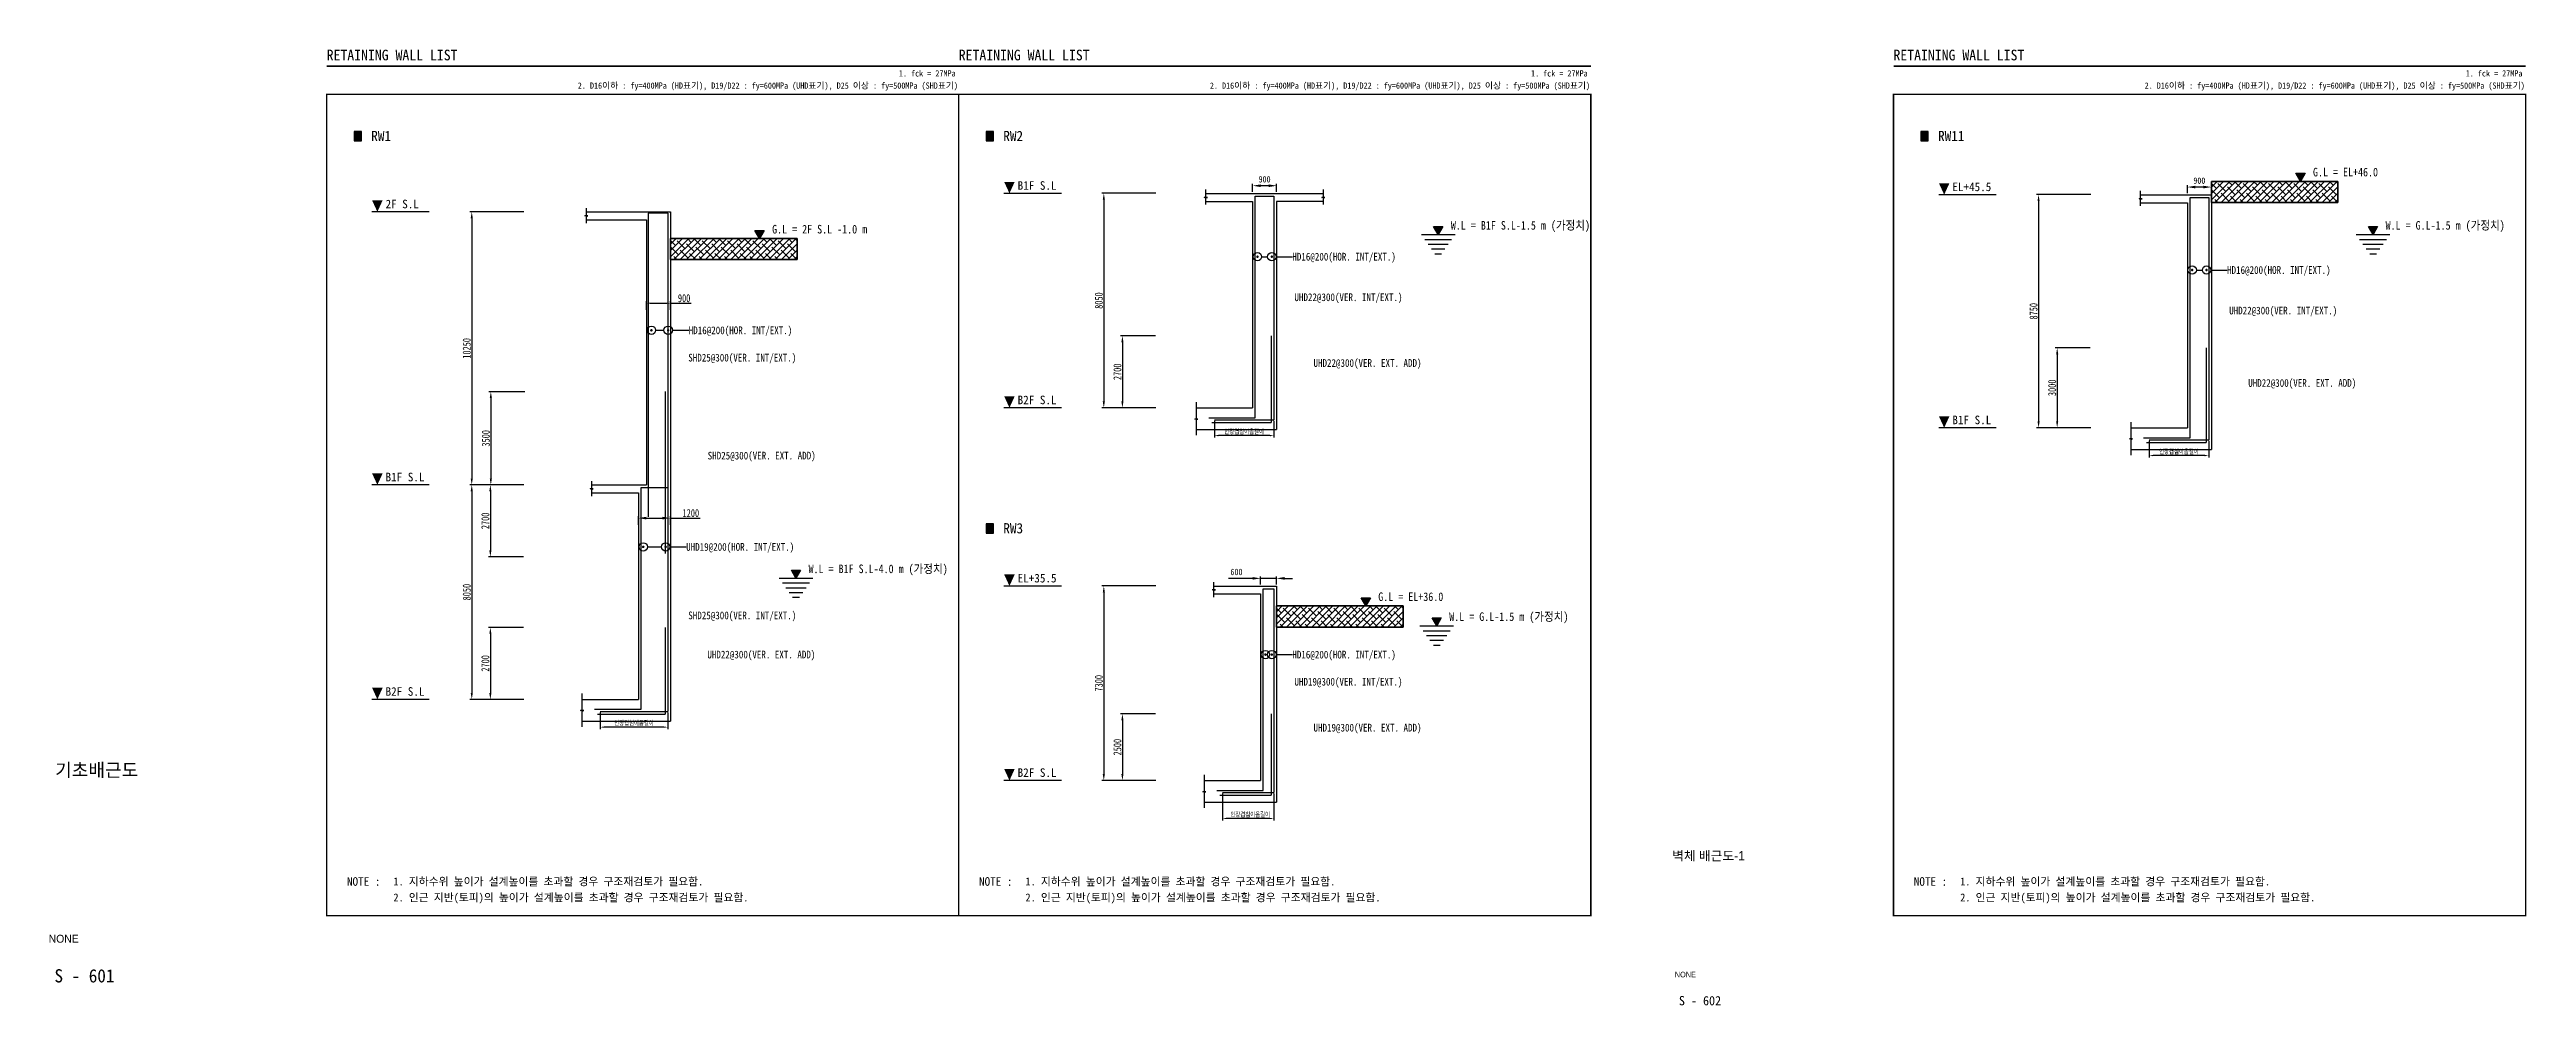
# Model space of a CAD drawing. Extents: x 152195838 to 160350639, y 364657247 to 370318102.
# Drawn here: x 160077015 to 160123493, y 364657247 to 364675190 of the extents above; entities that cross this region are included whole.
import ezdxf
from ezdxf.enums import TextEntityAlignment as Align

# ---------------------------------------------------------------- set-up
doc = ezdxf.new("R2010")
doc.units = 0
doc.header["$MEASUREMENT"] = 0
doc.linetypes.add('HID', pattern=[2.3, 1.5, -0.8])
doc.layers.get('0').update_dxf_attribs({"linetype": 'CONTINUOUS'})
doc.layers.get('Defpoints').update_dxf_attribs({"linetype": 'CONTINUOUS'})
for name, color, linetype in [('0-BEAM', 6, 'HID'), ('0-RBAR', 30, 'CONTINUOUS'), ('0-TXT', 7, 'CONTINUOUS'), ('0-지시선', 7, 'CONTINUOUS'), ('4A.TEC FORM-TEXT', 3, 'CONTINUOUS'), ('4A.TEC TEXT 2', 3, 'CONTINUOUS'), ('BAR', 3, 'CONTINUOUS'), ('DIM', 7, 'CONTINUOUS'), ('SHEET', 7, 'CONTINUOUS')]:
    doc.layers.add(name, color=color, linetype=linetype)
doc.styles.get("Standard").update_dxf_attribs({"font": ''})
doc.styles.add('나눔고딕', font='')
doc.styles.add('돋움', font='')
doc.styles.add('서울남산체L', font='', dxfattribs={"width": 0.8})
doc.styles.get('Standard').set_extended_font_data('Dotum')
doc.styles.get('나눔고딕').set_extended_font_data('Dotum')
doc.styles.get('돋움').set_extended_font_data('DotumChe')
doc.styles.get('서울남산체L').set_extended_font_data('DotumChe')
doc.dimstyles.new('ISO-25', dxfattribs={"dimtxt": 2.5, "dimasz": 2.5, "dimexe": 1.25, "dimexo": 0.625, "dimtad": 1, "dimtxsty": 'Standard', "dimcen": 2.5, "dimadec": 0, "dimazin": 0, "dimtfac": 1, "dimtmove": 0, "dimatfit": 3, "dimfxl": 1, "dimarcsym": 0})

msp = doc.modelspace()

# ---------------------------------------------------------------- texts
at = {"style": '서울남산체L'}
for s, height, p in [('RETAINING WALL LIST', 200, (160082214.9319, 364674986.8797)), ('RETAINING WALL LIST', 200, (160094075.3787, 364674986.8797)), ('RETAINING WALL LIST', 200, (160111614.9319, 364674986.8797)), ('B1F S.L', 161.4102, (160095180.7414, 364672557.2634)), ('EL+45.5', 161.4102, (160112720.2946, 364672532.2634)), ('2F S.L', 161.4102, (160083320.2946, 364672210.0249)), ('B2F S.L', 161.4102, (160095180.7414, 364668532.2634)), ('B1F S.L', 161.4102, (160112720.2946, 364668157.2634)), ('B1F S.L', 161.4102, (160083320.2946, 364667085.0249)), ('EL+35.5', 161.4102, (160095180.7414, 364665187.2977)), ('B2F S.L', 161.4102, (160083320.2946, 364663060.0249)), ('B2F S.L', 161.4102, (160095180.7414, 364661537.2977))]:
    msp.add_text(s, height=height, dxfattribs=at).set_placement(p)
for s, p in [('RW1', (160083051.7994, 364673568.2148)), ('RW2', (160094912.2462, 364673568.2148)), ('RW11', (160112451.7994, 364673568.2148)), ('RW3', (160094912.2462, 364666204.4857))]:
    msp.add_text(s, height=191.37495, dxfattribs=at).set_placement(p, align=Align.MIDDLE_LEFT)
at = {"style": '서울남산체L', "width": 0.9}
for s, p in [('G.L = EL+46.0', (160119486.9955, 364672809.2844)), ('W.L = B1F S.L-1.5 m (가정치)', (160103309.4473, 364671809.2844)), ('W.L = G.L-1.5 m (가정치)', (160120849.0005, 364671809.2844)), ('G.L = 2F S.L -1.0 m', (160090573.3561, 364671737.0458)), ('W.L = B1F S.L-4.0 m (가정치)', (160091257.3918, 364665362.0458)), ('G.L = EL+36.0', (160101947.4422, 364664839.3187)), ('W.L = G.L-1.5 m (가정치)', (160103279.4712, 364664464.918))]:
    msp.add_text(s, height=161.410203, dxfattribs=at).set_placement(p)
at = {"layer": '0-TXT', "ltscale": 0.9, "style": '서울남산체L', "width": 0.9}
for s, p in [('HD16@200(HOR. INT/EXT.)', (160100335.3693, 364671301.615)), ('HD16@200(HOR. INT/EXT.)', (160117874.9226, 364671051.615)), ('UHD22@300(VER. INT/EXT.)', (160100375.0082, 364670541.1138)), ('UHD22@300(VER. INT/EXT.)', (160117914.5614, 364670291.1138)), ('HD16@200(HOR. INT/EXT.)', (160089009.1331, 364669920.1074)), ('SHD25@300(VER. INT/EXT.)', (160089000.922, 364669407.0642)), ('UHD22@300(VER. EXT. ADD)', (160100732.4662, 364669306.6584)), ('UHD22@300(VER. EXT. ADD)', (160118272.0194, 364668931.6584)), ('SHD25@300(VER. EXT. ADD)', (160089364.9634, 364667568.2022)), ('UHD19@200(HOR. INT/EXT.)', (160088961.2831, 364665854.3765)), ('SHD25@300(VER. INT/EXT.)', (160089000.922, 364664568.7868)), ('UHD22@300(VER. EXT. ADD)', (160089358.38, 364663834.4199)), ('HD16@200(HOR. INT/EXT.)', (160100335.3693, 364663832.9459)), ('UHD19@300(VER. INT/EXT.)', (160100375.0082, 364663324.1672)), ('UHD19@300(VER. EXT. ADD)', (160100732.4662, 364662461.6927))]:
    msp.add_text(s, height=145.2, dxfattribs=at).set_placement(p, align=Align.MIDDLE_LEFT)
at = {"layer": '4A.TEC FORM-TEXT', "style": '돋움'}
for s, height, p in [('S - 601', 248.57954, (160077670.9034, 364657679.8271)), ('S - 602', 175, (160107984.9198, 364657250.1427))]:
    msp.add_text(s, height=height, dxfattribs=at).set_placement(p, align=Align.CENTER)
at = {"layer": '4A.TEC TEXT 2', "style": '나눔고딕'}
for s, height, p in [('기초배근도', 248.57954, (160077900.4785, 364661541.3247)), ('벽체 배근도-1', 175, (160108146.5407, 364659968.637)), ('NONE', 149.14773, (160077281.1454, 364658425.5536)), ('NONE', 105, (160107710.5302, 364657775.1342))]:
    msp.add_text(s, height=height, dxfattribs=at).set_placement(p, align=Align.CENTER)
at = {"layer": 'SHEET', "style": '서울남산체L'}
for s, p in [('1. fck = 27MPa', (160094016.3908, 364674648.9138)), ('1. fck = 27MPa', (160105876.8376, 364674648.9138)), ('1. fck = 27MPa', (160123416.3908, 364674648.9138)), ('2. D16이하 : fy=400MPa (HD표기), D19/D22 : fy=600MPa (UHD표기), D25 이상 : fy=500MPa (SHD표기)', (160094060.9202, 364674419.3139)), ('2. D16이하 : fy=400MPa (HD표기), D19/D22 : fy=600MPa (UHD표기), D25 이상 : fy=500MPa (SHD표기)', (160105921.3669, 364674419.3139)), ('2. D16이하 : fy=400MPa (HD표기), D19/D22 : fy=600MPa (UHD표기), D25 이상 : fy=500MPa (SHD표기)', (160123460.9202, 364674419.3139))]:
    msp.add_text(s, height=117.507418, dxfattribs=at).set_placement(p, align=Align.BOTTOM_RIGHT)
for p in [(160082909.866, 364659574.6462), (160094770.3128, 364659574.6462), (160112309.866, 364659574.6462)]:
    msp.add_text('NOTE :', height=161.65634, dxfattribs=at).set_placement(p, align=Align.MIDDLE_CENTER)
for s, p in [('1. 지하수위 높이가 설계높이를 초과할 경우 구조재검토가 필요함.', (160083467.9539, 364659574.6462)), ('1. 지하수위 높이가 설계높이를 초과할 경우 구조재검토가 필요함.', (160095328.4006, 364659574.6462)), ('1. 지하수위 높이가 설계높이를 초과할 경우 구조재검토가 필요함.', (160112867.9539, 364659574.6462)), ('2. 인근 지반(토피)의 높이가 설계높이를 초과할 경우 구조재검토가 필요함.', (160083467.9539, 364659274.6462)), ('2. 인근 지반(토피)의 높이가 설계높이를 초과할 경우 구조재검토가 필요함.', (160095328.4006, 364659274.6462)), ('2. 인근 지반(토피)의 높이가 설계높이를 초과할 경우 구조재검토가 필요함.', (160112867.9539, 364659274.6462))]:
    msp.add_text(s, height=148.723832, dxfattribs=at).set_placement(p, align=Align.MIDDLE_LEFT)

# ---------------------------------------------------------------- blocks, each defined once
blk = doc.blocks.new('*D308')
at = {"layer": 'Defpoints', "color": 0, "transparency": 16777216}
for p in [(160085935, 364667018), (160084938, 364662993), (160085935, 364662993)]:
    blk.add_point(p, dxfattribs=at)
at = {"layer": 'DIM', "color": 1, "lineweight": -2, "transparency": 16777216}
for p, q in [((160085916, 364667018), (160084900, 364667018)), ((160084938, 364666898), (160084938, 364663113)), ((160085916, 364662993), (160084900, 364662993))]:
    blk.add_line(p, q, dxfattribs=at)
at = {"layer": 'DIM', "color": 1, "transparency": 16777216}
for points in [[(160084918, 364666898), (160084958, 364666898), (160084938, 364667018)], [(160084918, 364663113), (160084958, 364663113), (160084938, 364662993)]]:
    blk.add_solid(points, dxfattribs=at)
at = {"layer": 'DIM', "color": 0, "transparency": 16777216, "insert": (160084844, 364665006), "char_height": 150, "attachment_point": 5, "rotation": 90, "style": '서울남산체L'}
blk.add_mtext('8050', dxfattribs=at)
blk = doc.blocks.new('*D309')
at = {"layer": 'Defpoints', "color": 0, "transparency": 16777216}
for p in [(160088066, 364666395), (160088066, 364666252), (160088666, 364666252)]:
    blk.add_point(p, dxfattribs=at)
at = {"layer": 'DIM', "color": 1, "lineweight": -2, "transparency": 16777216}
for p, q in [((160088066, 364666271), (160088066, 364666433)), ((160088666, 364666271), (160088666, 364666433)), ((160088216, 364666395), (160088516, 364666395)), ((160088666, 364666395), (160089222, 364666395))]:
    blk.add_line(p, q, dxfattribs=at)
at = {"layer": 'DIM', "color": 1, "transparency": 16777216}
for points in [[(160088216, 364666420), (160088216, 364666370), (160088066, 364666395)], [(160088516, 364666420), (160088516, 364666370), (160088666, 364666395)]]:
    blk.add_solid(points, dxfattribs=at)
at = {"layer": 'DIM', "color": 0, "transparency": 16777216, "insert": (160089049, 364666489), "char_height": 150, "attachment_point": 5, "style": '서울남산체L'}
blk.add_mtext('1200', dxfattribs=at)
blk = doc.blocks.new('*D310')
at = {"layer": 'Defpoints', "color": 0, "transparency": 16777216}
for p in [(160087348, 364662765), (160088616, 364662765), (160087348, 364662472)]:
    blk.add_point(p, dxfattribs=at)
at = {"layer": 'DIM', "color": 1, "lineweight": -2, "transparency": 16777216}
for p, q in [((160087348, 364662746), (160087348, 364662434)), ((160088616, 364662746), (160088616, 364662434)), ((160088541, 364662472), (160087423, 364662472))]:
    blk.add_line(p, q, dxfattribs=at)
at = {"layer": 'DIM', "color": 1, "transparency": 16777216}
for points in [[(160087423, 364662484), (160087423, 364662459), (160087348, 364662472)], [(160088541, 364662484), (160088541, 364662459), (160088616, 364662472)]]:
    blk.add_solid(points, dxfattribs=at)
at = {"layer": 'DIM', "color": 0, "transparency": 16777216, "insert": (160087982, 364662545), "char_height": 90, "attachment_point": 5, "style": '서울남산체L'}
blk.add_mtext('인장겹침이음길이', dxfattribs=at)
blk = doc.blocks.new('*D311')
at = {"layer": 'Defpoints', "color": 0, "transparency": 16777216}
for p in [(160085926, 364664343), (160085287, 364662993), (160085935, 364662993)]:
    blk.add_point(p, dxfattribs=at)
at = {"layer": 'DIM', "color": 1, "lineweight": -2, "transparency": 16777216}
for p, q in [((160085907, 364664343), (160085249, 364664343)), ((160085287, 364664223), (160085287, 364663113)), ((160085916, 364662993), (160085249, 364662993))]:
    blk.add_line(p, q, dxfattribs=at)
at = {"layer": 'DIM', "color": 1, "transparency": 16777216}
for points in [[(160085267, 364664223), (160085307, 364664223), (160085287, 364664343)], [(160085267, 364663113), (160085307, 364663113), (160085287, 364662993)]]:
    blk.add_solid(points, dxfattribs=at)
at = {"layer": 'DIM', "color": 0, "transparency": 16777216, "insert": (160085193, 364663668), "char_height": 150, "attachment_point": 5, "rotation": 90, "style": '서울남산체L'}
blk.add_mtext('2700', dxfattribs=at)
blk = doc.blocks.new('*D312')
at = {"layer": 'Defpoints', "color": 0, "transparency": 16777216}
for p in [(160085935, 364667018), (160085287, 364665668), (160085926, 364665668)]:
    blk.add_point(p, dxfattribs=at)
at = {"layer": 'DIM', "color": 1, "lineweight": -2, "transparency": 16777216}
for p, q in [((160085916, 364667018), (160085249, 364667018)), ((160085287, 364666898), (160085287, 364665788)), ((160085907, 364665668), (160085249, 364665668))]:
    blk.add_line(p, q, dxfattribs=at)
at = {"layer": 'DIM', "color": 1, "transparency": 16777216}
for points in [[(160085267, 364666898), (160085307, 364666898), (160085287, 364667018)], [(160085267, 364665788), (160085307, 364665788), (160085287, 364665668)]]:
    blk.add_solid(points, dxfattribs=at)
at = {"layer": 'DIM', "color": 0, "transparency": 16777216, "insert": (160085193, 364666343), "char_height": 150, "attachment_point": 5, "rotation": 90, "style": '서울남산체L'}
blk.add_mtext('2700', dxfattribs=at)
blk = doc.blocks.new('*D313')
at = {"layer": 'Defpoints', "color": 0, "transparency": 16777216}
for p in [(160085935, 364672143), (160084938, 364667018), (160085935, 364667018)]:
    blk.add_point(p, dxfattribs=at)
at = {"layer": 'DIM', "color": 1, "lineweight": -2, "transparency": 16777216}
for p, q in [((160085916, 364672143), (160084900, 364672143)), ((160084938, 364672023), (160084938, 364667138)), ((160085916, 364667018), (160084900, 364667018))]:
    blk.add_line(p, q, dxfattribs=at)
at = {"layer": 'DIM', "color": 1, "transparency": 16777216}
for points in [[(160084918, 364672023), (160084958, 364672023), (160084938, 364672143)], [(160084918, 364667138), (160084958, 364667138), (160084938, 364667018)]]:
    blk.add_solid(points, dxfattribs=at)
at = {"layer": 'DIM', "color": 0, "transparency": 16777216, "insert": (160084844, 364669581), "char_height": 150, "attachment_point": 5, "rotation": 90, "style": '서울남산체L'}
blk.add_mtext('10250', dxfattribs=at)
blk = doc.blocks.new('*D314')
at = {"layer": 'Defpoints', "color": 0, "transparency": 16777216}
for p in [(160088216, 364670428), (160088216, 364670285), (160088666, 364670285)]:
    blk.add_point(p, dxfattribs=at)
at = {"layer": 'DIM', "color": 1, "lineweight": -2, "transparency": 16777216}
for p, q in [((160088216, 364670303), (160088216, 364670465)), ((160088291, 364670428), (160088591, 364670428)), ((160088666, 364670303), (160088666, 364670465)), ((160088666, 364670428), (160089058, 364670428))]:
    blk.add_line(p, q, dxfattribs=at)
at = {"layer": 'DIM', "color": 1, "transparency": 16777216}
for points in [[(160088291, 364670440), (160088291, 364670415), (160088216, 364670428)], [(160088591, 364670440), (160088591, 364670415), (160088666, 364670428)]]:
    blk.add_solid(points, dxfattribs=at)
at = {"layer": 'DIM', "color": 0, "transparency": 16777216, "insert": (160088923, 364670522), "char_height": 150, "attachment_point": 5, "style": '서울남산체L'}
blk.add_mtext('900', dxfattribs=at)
blk = doc.blocks.new('*D315')
at = {"layer": 'Defpoints', "color": 0, "transparency": 16777216}
for p in [(160085950, 364668768), (160085296, 364667018), (160085935, 364667018)]:
    blk.add_point(p, dxfattribs=at)
at = {"layer": 'DIM', "color": 1, "lineweight": -2, "transparency": 16777216}
for p, q in [((160085931, 364668768), (160085259, 364668768)), ((160085296, 364668648), (160085296, 364667138)), ((160085916, 364667018), (160085259, 364667018))]:
    blk.add_line(p, q, dxfattribs=at)
at = {"layer": 'DIM', "color": 1, "transparency": 16777216}
for points in [[(160085276, 364668648), (160085316, 364668648), (160085296, 364668768)], [(160085276, 364667138), (160085316, 364667138), (160085296, 364667018)]]:
    blk.add_solid(points, dxfattribs=at)
at = {"layer": 'DIM', "color": 0, "transparency": 16777216, "insert": (160085202, 364667893), "char_height": 150, "attachment_point": 5, "rotation": 90, "style": '서울남산체L'}
blk.add_mtext('3500', dxfattribs=at)
blk = doc.blocks.new('*D296')
at = {"layer": 'Defpoints', "color": 0, "transparency": 16777216}
for p in [(160097795, 364672491), (160096798, 364668466), (160097795, 364668466)]:
    blk.add_point(p, dxfattribs=at)
at = {"layer": 'DIM', "color": 1, "lineweight": -2, "transparency": 16777216}
for p, q in [((160097777, 364672491), (160096761, 364672491)), ((160096798, 364672371), (160096798, 364668586)), ((160097777, 364668466), (160096761, 364668466))]:
    blk.add_line(p, q, dxfattribs=at)
at = {"layer": 'DIM', "color": 1, "transparency": 16777216}
for points in [[(160096778, 364672371), (160096818, 364672371), (160096798, 364672491)], [(160096778, 364668586), (160096818, 364668586), (160096798, 364668466)]]:
    blk.add_solid(points, dxfattribs=at)
at = {"layer": 'DIM', "color": 0, "transparency": 16777216, "insert": (160096704, 364670478), "char_height": 150, "attachment_point": 5, "rotation": 90, "style": '서울남산체L'}
blk.add_mtext('8050', dxfattribs=at)
blk = doc.blocks.new('*D297')
at = {"layer": 'Defpoints', "color": 0, "transparency": 16777216}
for p in [(160099590, 364672634), (160099590, 364672491), (160100040, 364672491)]:
    blk.add_point(p, dxfattribs=at)
at = {"layer": 'DIM', "color": 1, "lineweight": -2, "transparency": 16777216}
for p, q in [((160099590, 364672521), (160099590, 364672671)), ((160099890, 364672634), (160099740, 364672634)), ((160100040, 364672521), (160100040, 364672671))]:
    blk.add_line(p, q, dxfattribs=at)
at = {"layer": 'DIM', "color": 1, "transparency": 16777216}
for points in [[(160099740, 364672659), (160099740, 364672609), (160099590, 364672634)], [(160099890, 364672659), (160099890, 364672609), (160100040, 364672634)]]:
    blk.add_solid(points, dxfattribs=at)
at = {"layer": 'DIM', "color": 0, "transparency": 16777216, "insert": (160099815, 364672754), "char_height": 120, "attachment_point": 5, "style": '서울남산체L'}
blk.add_mtext('900', dxfattribs=at)
blk = doc.blocks.new('*D298')
at = {"layer": 'Defpoints', "color": 0, "transparency": 16777216}
for p in [(160098872, 364668237), (160098872, 364667944), (160099990, 364668237)]:
    blk.add_point(p, dxfattribs=at)
at = {"layer": 'DIM', "color": 1, "lineweight": -2, "transparency": 16777216}
for p, q in [((160098872, 364668218), (160098872, 364667906)), ((160099915, 364667944), (160098947, 364667944)), ((160099990, 364668218), (160099990, 364667906))]:
    blk.add_line(p, q, dxfattribs=at)
at = {"layer": 'DIM', "color": 1, "transparency": 16777216}
for points in [[(160098947, 364667956), (160098947, 364667931), (160098872, 364667944)], [(160099915, 364667956), (160099915, 364667931), (160099990, 364667944)]]:
    blk.add_solid(points, dxfattribs=at)
at = {"layer": 'DIM', "color": 0, "transparency": 16777216, "insert": (160099431, 364668017), "char_height": 90, "attachment_point": 5, "style": '서울남산체L'}
blk.add_mtext('인장겹침이음길이', dxfattribs=at)
blk = doc.blocks.new('*D299')
at = {"layer": 'Defpoints', "color": 0, "transparency": 16777216}
for p in [(160097786, 364669816), (160097147, 364668466), (160097795, 364668466)]:
    blk.add_point(p, dxfattribs=at)
at = {"layer": 'DIM', "color": 1, "lineweight": -2, "transparency": 16777216}
for p, q in [((160097767, 364669816), (160097110, 364669816)), ((160097147, 364669696), (160097147, 364668586)), ((160097777, 364668466), (160097110, 364668466))]:
    blk.add_line(p, q, dxfattribs=at)
at = {"layer": 'DIM', "color": 1, "transparency": 16777216}
for points in [[(160097127, 364669696), (160097167, 364669696), (160097147, 364669816)], [(160097127, 364668586), (160097167, 364668586), (160097147, 364668466)]]:
    blk.add_solid(points, dxfattribs=at)
at = {"layer": 'DIM', "color": 0, "transparency": 16777216, "insert": (160097054, 364669141), "char_height": 150, "attachment_point": 5, "rotation": 90, "style": '서울남산체L'}
blk.add_mtext('2700', dxfattribs=at)
blk = doc.blocks.new('*D300')
at = {"layer": 'Defpoints', "color": 0, "transparency": 16777216}
for p in [(160097795, 364665121), (160096798, 364661471), (160097795, 364661471)]:
    blk.add_point(p, dxfattribs=at)
at = {"layer": 'DIM', "color": 1, "lineweight": -2, "transparency": 16777216}
for p, q in [((160097777, 364665121), (160096761, 364665121)), ((160096798, 364665001), (160096798, 364661591)), ((160097777, 364661471), (160096761, 364661471))]:
    blk.add_line(p, q, dxfattribs=at)
at = {"layer": 'DIM', "color": 1, "transparency": 16777216}
for points in [[(160096778, 364665001), (160096818, 364665001), (160096798, 364665121)], [(160096778, 364661591), (160096818, 364661591), (160096798, 364661471)]]:
    blk.add_solid(points, dxfattribs=at)
at = {"layer": 'DIM', "color": 0, "transparency": 16777216, "insert": (160096704, 364663296), "char_height": 150, "attachment_point": 5, "rotation": 90, "style": '서울남산체L'}
blk.add_mtext('7300', dxfattribs=at)
blk = doc.blocks.new('*D301')
at = {"layer": 'Defpoints', "color": 0, "transparency": 16777216}
for p in [(160099740, 364665264), (160099740, 364665121), (160100040, 364665121)]:
    blk.add_point(p, dxfattribs=at)
at = {"layer": 'DIM', "color": 1, "lineweight": -2, "transparency": 16777216}
for p, q in [((160099590, 364665264), (160099135, 364665264)), ((160099740, 364665151), (160099740, 364665301)), ((160100040, 364665264), (160099740, 364665264)), ((160100040, 364665151), (160100040, 364665301)), ((160100190, 364665264), (160100340, 364665264))]:
    blk.add_line(p, q, dxfattribs=at)
at = {"layer": 'DIM', "color": 1, "transparency": 16777216}
for points in [[(160099590, 364665289), (160099590, 364665239), (160099740, 364665264)], [(160100190, 364665289), (160100190, 364665239), (160100040, 364665264)]]:
    blk.add_solid(points, dxfattribs=at)
at = {"layer": 'DIM', "color": 0, "transparency": 16777216, "insert": (160099288, 364665384), "char_height": 120, "attachment_point": 5, "style": '서울남산체L'}
blk.add_mtext('600', dxfattribs=at)
blk = doc.blocks.new('*D302')
at = {"layer": 'Defpoints', "color": 0, "transparency": 16777216}
for p in [(160099022, 364661242), (160099990, 364661242), (160099022, 364660757)]:
    blk.add_point(p, dxfattribs=at)
at = {"layer": 'DIM', "color": 1, "lineweight": -2, "transparency": 16777216}
for p, q in [((160099022, 364661223), (160099022, 364660720)), ((160099990, 364661223), (160099990, 364660720)), ((160099915, 364660757), (160099097, 364660757))]:
    blk.add_line(p, q, dxfattribs=at)
at = {"layer": 'DIM', "color": 1, "transparency": 16777216}
for points in [[(160099097, 364660770), (160099097, 364660745), (160099022, 364660757)], [(160099915, 364660770), (160099915, 364660745), (160099990, 364660757)]]:
    blk.add_solid(points, dxfattribs=at)
at = {"layer": 'DIM', "color": 0, "transparency": 16777216, "insert": (160099545, 364660830), "char_height": 90, "attachment_point": 5, "style": '서울남산체L'}
blk.add_mtext('인장겹침이음길이', dxfattribs=at)
blk = doc.blocks.new('*D303')
at = {"layer": 'Defpoints', "color": 0, "transparency": 16777216}
for p in [(160097786, 364662721), (160097147, 364661471), (160097795, 364661471)]:
    blk.add_point(p, dxfattribs=at)
at = {"layer": 'DIM', "color": 1, "lineweight": -2, "transparency": 16777216}
for p, q in [((160097767, 364662721), (160097110, 364662721)), ((160097147, 364662601), (160097147, 364661591)), ((160097777, 364661471), (160097110, 364661471))]:
    blk.add_line(p, q, dxfattribs=at)
at = {"layer": 'DIM', "color": 1, "transparency": 16777216}
for points in [[(160097127, 364662601), (160097167, 364662601), (160097147, 364662721)], [(160097127, 364661591), (160097167, 364661591), (160097147, 364661471)]]:
    blk.add_solid(points, dxfattribs=at)
at = {"layer": 'DIM', "color": 0, "transparency": 16777216, "insert": (160097054, 364662096), "char_height": 150, "attachment_point": 5, "rotation": 90, "style": '서울남산체L'}
blk.add_mtext('2500', dxfattribs=at)
blk = doc.blocks.new('*D304')
at = {"layer": 'Defpoints', "color": 0, "transparency": 16777216}
for p in [(160115335, 364672466), (160114338, 364668091), (160115335, 364668091)]:
    blk.add_point(p, dxfattribs=at)
at = {"layer": 'DIM', "color": 1, "lineweight": -2, "transparency": 16777216}
for p, q in [((160115316, 364672466), (160114300, 364672466)), ((160114338, 364672346), (160114338, 364668211)), ((160115316, 364668091), (160114300, 364668091))]:
    blk.add_line(p, q, dxfattribs=at)
at = {"layer": 'DIM', "color": 1, "transparency": 16777216}
for points in [[(160114318, 364672346), (160114358, 364672346), (160114338, 364672466)], [(160114318, 364668211), (160114358, 364668211), (160114338, 364668091)]]:
    blk.add_solid(points, dxfattribs=at)
at = {"layer": 'DIM', "color": 0, "transparency": 16777216, "insert": (160114244, 364670278), "char_height": 150, "attachment_point": 5, "rotation": 90, "style": '서울남산체L'}
blk.add_mtext('8750', dxfattribs=at)
blk = doc.blocks.new('*D305')
at = {"layer": 'Defpoints', "color": 0, "transparency": 16777216}
for p in [(160117130, 364672609), (160117130, 364672466), (160117580, 364672466)]:
    blk.add_point(p, dxfattribs=at)
at = {"layer": 'DIM', "color": 1, "lineweight": -2, "transparency": 16777216}
for p, q in [((160117130, 364672496), (160117130, 364672646)), ((160117430, 364672609), (160117280, 364672609)), ((160117580, 364672496), (160117580, 364672646))]:
    blk.add_line(p, q, dxfattribs=at)
at = {"layer": 'DIM', "color": 1, "transparency": 16777216}
for points in [[(160117280, 364672634), (160117280, 364672584), (160117130, 364672609)], [(160117430, 364672634), (160117430, 364672584), (160117580, 364672609)]]:
    blk.add_solid(points, dxfattribs=at)
at = {"layer": 'DIM', "color": 0, "transparency": 16777216, "insert": (160117355, 364672729), "char_height": 120, "attachment_point": 5, "style": '서울남산체L'}
blk.add_mtext('900', dxfattribs=at)
blk = doc.blocks.new('*D306')
at = {"layer": 'Defpoints', "color": 0, "transparency": 16777216}
for p in [(160116412, 364667862), (160117530, 364667862), (160116412, 364667569)]:
    blk.add_point(p, dxfattribs=at)
at = {"layer": 'DIM', "color": 1, "lineweight": -2, "transparency": 16777216}
for p, q in [((160116412, 364667843), (160116412, 364667531)), ((160117530, 364667843), (160117530, 364667531)), ((160117455, 364667569), (160116487, 364667569))]:
    blk.add_line(p, q, dxfattribs=at)
at = {"layer": 'DIM', "color": 1, "transparency": 16777216}
for points in [[(160116487, 364667581), (160116487, 364667556), (160116412, 364667569)], [(160117455, 364667581), (160117455, 364667556), (160117530, 364667569)]]:
    blk.add_solid(points, dxfattribs=at)
at = {"layer": 'DIM', "color": 0, "transparency": 16777216, "insert": (160116971, 364667642), "char_height": 90, "attachment_point": 5, "style": '서울남산체L'}
blk.add_mtext('인장겹침이음길이', dxfattribs=at)
blk = doc.blocks.new('*D307')
at = {"layer": 'Defpoints', "color": 0, "transparency": 16777216}
for p in [(160115326, 364669591), (160114687, 364668091), (160115335, 364668091)]:
    blk.add_point(p, dxfattribs=at)
at = {"layer": 'DIM', "color": 1, "lineweight": -2, "transparency": 16777216}
for p, q in [((160115307, 364669591), (160114649, 364669591)), ((160114687, 364669471), (160114687, 364668211)), ((160115316, 364668091), (160114649, 364668091))]:
    blk.add_line(p, q, dxfattribs=at)
at = {"layer": 'DIM', "color": 1, "transparency": 16777216}
for points in [[(160114667, 364669471), (160114707, 364669471), (160114687, 364669591)], [(160114667, 364668211), (160114707, 364668211), (160114687, 364668091)]]:
    blk.add_solid(points, dxfattribs=at)
at = {"layer": 'DIM', "color": 0, "transparency": 16777216, "insert": (160114593, 364668841), "char_height": 150, "attachment_point": 5, "rotation": 90, "style": '서울남산체L'}
blk.add_mtext('3000', dxfattribs=at)

# ---------------------------------------------------------------- dimensions: what is measured, and where the dimension line sits
at = {"layer": 'DIM'}
for base, p1, p2, angle, override, picture, middle in [((160096798.0182, 364668465.6045), (160097795.4957, 364672490.6045), (160097795.4957, 364668465.6045), 270, {"dimscale": 30, "dimtxt": 5, "dimasz": 4, "dimdec": 0, "dimlfac": 2, "dimtxsty": '서울남산체L', "dimclrd": 1, "dimclre": 1}, '*D296', (160096704.1683, 364670478.1045)), ((160099590.2051, 364672633.8512), (160100040.2051, 364672490.6045), (160099590.2051, 364672490.6045), 180, {"dimscale": 30, "dimtxt": 4, "dimasz": 5, "dimexo": 1, "dimgap": 2, "dimlfac": 2, "dimtxsty": '서울남산체L', "dimdle": 2, "dimclrd": 1, "dimclre": 1}, '*D297', (160099815.2051, 364672753.9311)), ((160114337.5714, 364668090.6045), (160115335.0489, 364672465.6045), (160115335.0489, 364668090.6045), 270, {"dimscale": 30, "dimtxt": 5, "dimasz": 4, "dimlfac": 2, "dimtxsty": '서울남산체L', "dimclrd": 1, "dimclre": 1}, '*D304', (160114243.7215, 364670278.1045)), ((160117129.7583, 364672608.8512), (160117579.7583, 364672465.6045), (160117129.7583, 364672465.6045), 180, {"dimscale": 30, "dimtxt": 4, "dimasz": 5, "dimexo": 1, "dimgap": 2, "dimlfac": 2, "dimtxsty": '서울남산체L', "dimdle": 2, "dimclrd": 1, "dimclre": 1}, '*D305', (160117354.7583, 364672728.9311)), ((160084937.5714, 364667018.3659), (160085935.0489, 364672143.3659), (160085935.0489, 364667018.3659), 270, {"dimscale": 30, "dimtxt": 5, "dimasz": 4, "dimlfac": 2, "dimtxsty": '서울남산체L', "dimclrd": 1, "dimclre": 1}, '*D313', (160084843.7215, 364669580.8659)), ((160097147.3686, 364668465.6045), (160097786.1207, 364669815.6045), (160097795.4957, 364668465.6045), 270, {"dimscale": 30, "dimtxt": 5, "dimasz": 4, "dimlfac": 2, "dimtxsty": '서울남산체L', "dimclrd": 1, "dimclre": 1}, '*D299', (160097053.5188, 364669140.6045)), ((160114686.9219, 364668090.6045), (160115325.6739, 364669590.6045), (160115335.0489, 364668090.6045), 270, {"dimscale": 30, "dimtxt": 5, "dimasz": 4, "dimlfac": 2, "dimtxsty": '서울남산체L', "dimclrd": 1, "dimclre": 1}, '*D307', (160114593.072, 364668840.6045)), ((160085296.2969, 364667018.3659), (160085950.0043, 364668768.3659), (160085935.0489, 364667018.3659), 270, {"dimscale": 30, "dimtxt": 5, "dimasz": 4, "dimlfac": 2, "dimtxsty": '서울남산체L', "dimclrd": 1, "dimclre": 1}, '*D315', (160085202.447, 364667893.3659)), ((160084937.5714, 364662993.3659), (160085935.0489, 364667018.3659), (160085935.0489, 364662993.3659), 270, {"dimscale": 30, "dimtxt": 5, "dimasz": 4, "dimlfac": 2, "dimtxsty": '서울남산체L', "dimclrd": 1, "dimclre": 1}, '*D308', (160084843.7215, 364665005.8659)), ((160085286.9219, 364665668.3659), (160085935.0489, 364667018.3659), (160085925.6739, 364665668.3659), 270, {"dimscale": 30, "dimtxt": 5, "dimasz": 4, "dimlfac": 2, "dimtxsty": '서울남산체L', "dimclrd": 1, "dimclre": 1}, '*D312', (160085193.072, 364666343.3659)), ((160096798.0182, 364661470.6388), (160097795.4957, 364665120.6388), (160097795.4957, 364661470.6388), 270, {"dimscale": 30, "dimtxt": 5, "dimasz": 4, "dimlfac": 2, "dimtxsty": '서울남산체L', "dimclrd": 1, "dimclre": 1}, '*D300', (160096704.1683, 364663295.6388)), ((160099740.2051, 364665263.8855), (160100040.2051, 364665120.6388), (160099740.2051, 364665120.6388), 180, {"dimscale": 30, "dimtxt": 4, "dimasz": 5, "dimexo": 1, "dimgap": 2, "dimlfac": 2, "dimtxsty": '서울남산체L', "dimdle": 2, "dimclrd": 1, "dimclre": 1}, '*D301', (160099287.8482, 364665383.9654)), ((160085286.9219, 364662993.3659), (160085925.6739, 364664343.3659), (160085935.0489, 364662993.3659), 270, {"dimscale": 30, "dimtxt": 5, "dimasz": 4, "dimlfac": 2, "dimtxsty": '서울남산체L', "dimclrd": 1, "dimclre": 1}, '*D311', (160085193.072, 364663668.3659)), ((160097147.3686, 364661470.6388), (160097786.1207, 364662720.6388), (160097795.4957, 364661470.6388), 270, {"dimscale": 30, "dimtxt": 5, "dimasz": 4, "dimlfac": 2, "dimtxsty": '서울남산체L', "dimclrd": 1, "dimclre": 1}, '*D303', (160097053.5188, 364662095.6388))]:
    dim = msp.add_linear_dim(base=base, p1=p1, p2=p2, angle=angle, dimstyle='ISO-25', override=override, dxfattribs=at)
    dim.commit()
    dim.dimension.update_dxf_attribs({"geometry": picture, "text_midpoint": middle})
for base, p1, p2, override, picture, middle in [((160088216.1189, 364670427.9426), (160088666.1189, 364670284.6958), (160088216.1189, 364670284.6958), {"dimscale": 30, "dimtxt": 5, "dimlfac": 2, "dimtxsty": '서울남산체L', "dimclrd": 1, "dimclre": 1}, '*D314', (160088922.9124, 364670427.9426)), ((160088066.1189, 364666395.4756), (160088666.1189, 364666252.2288), (160088066.1189, 364666252.2288), {"dimscale": 30, "dimtxt": 5, "dimasz": 5, "dimlfac": 2, "dimtxsty": '서울남산체L', "dimclrd": 1, "dimclre": 1}, '*D309', (160089049.373, 364666395.4756))]:
    dim = msp.add_linear_dim(base=base, p1=p1, p2=p2, angle=180, dimstyle='ISO-25', override=override, dxfattribs=at)
    dim.commit()
    dim.dimension.update_dxf_attribs({"geometry": picture, "text_midpoint": middle, "dimtype": 160})
for base, p1, p2, picture, middle in [((160098872.2017, 364667943.8229), (160099990.2051, 364668236.9278), (160098872.2017, 364668236.9278), '*D298', (160099431.2034, 364668016.8006)), ((160116411.7549, 364667568.8229), (160117529.7583, 364667861.9278), (160116411.7549, 364667861.9278), '*D306', (160116970.7566, 364667641.8006)), ((160087348.1155, 364662471.5843), (160088616.1189, 364662764.6893), (160087348.1155, 364662764.6893), '*D310', (160087982.1172, 364662544.562))]:
    dim = msp.add_linear_dim(base=base, p1=p1, p2=p2, angle=180, text='인장겹침이음길이', dimstyle='ISO-25', override={"dimscale": 30, "dimtxt": 3, "dimtxsty": '서울남산체L', "dimclrd": 1, "dimclre": 1, "dimclrt": 0}, dxfattribs=at)
    dim.commit()
    dim.dimension.update_dxf_attribs({"geometry": picture, "text_midpoint": middle})
dim = msp.add_linear_dim(base=(160099022.2017, 364660757.104), p1=(160099990.2051, 364661241.9621), p2=(160099022.2017, 364661241.9621), angle=180, text='인장겹침이음길이', dimstyle='ISO-25', override={"dimscale": 30, "dimtxt": 3, "dimtxsty": '서울남산체L', "dimclrd": 1, "dimclre": 1, "dimclrt": 0}, dxfattribs=at)
dim.commit()
dim.dimension.update_dxf_attribs({"geometry": '*D302', "text_midpoint": (160099545.0159, 364660757.104), "dimtype": 160})

# ---------------------------------------------------------------- hatches: boundary and pattern name
for points in [[(160082866.5758, 364673473.8943), (160082866.5758, 364673651.5996), (160082729.8794, 364673651.5996), (160082729.8794, 364673473.8943)], [(160082866.5758, 364673473.8943), (160082866.5758, 364673651.5996), (160082729.8794, 364673651.5996), (160082729.8794, 364673473.8943)], [(160094727.0226, 364673473.8943), (160094727.0226, 364673651.5996), (160094590.3262, 364673651.5996), (160094590.3262, 364673473.8943)], [(160094727.0226, 364673473.8943), (160094727.0226, 364673651.5996), (160094590.3262, 364673651.5996), (160094590.3262, 364673473.8943)], [(160112266.5758, 364673473.8943), (160112266.5758, 364673651.5996), (160112129.8794, 364673651.5996), (160112129.8794, 364673473.8943)], [(160112266.5758, 364673473.8943), (160112266.5758, 364673651.5996), (160112129.8794, 364673651.5996), (160112129.8794, 364673473.8943)], [(160119338.609, 364672866.3785), (160119164.51, 364672866.3785), (160119251.5595, 364672715.6045)], [(160090424.9695, 364671794.14), (160090250.8706, 364671794.14), (160090337.9201, 364671643.3659)], [(160103161.0607, 364671866.3785), (160102986.9618, 364671866.3785), (160103074.0113, 364671715.6045)], [(160120700.614, 364671866.3785), (160120526.515, 364671866.3785), (160120613.5645, 364671715.6045)], [(160094727.0226, 364666110.1651), (160094727.0226, 364666287.8705), (160094590.3262, 364666287.8705), (160094590.3262, 364666110.1651)], [(160094727.0226, 364666110.1651), (160094727.0226, 364666287.8705), (160094590.3262, 364666287.8705), (160094590.3262, 364666110.1651)], [(160091109.0053, 364665419.14), (160090934.9064, 364665419.14), (160091021.9558, 364665268.3659)], [(160101799.0557, 364664896.4129), (160101624.9568, 364664896.4129), (160101712.0063, 364664745.6388)], [(160103131.0847, 364664522.0121), (160102956.9858, 364664522.0121), (160103044.0352, 364664371.2381)]]:
    msp.add_hatch(color=256).paths.add_polyline_path(points)
h = msp.add_hatch()
h.set_pattern_fill('ANSI38', color=256, scale=26.4, style=0)
h.set_pattern_definition([(45, (160032858.455, 364515933.98), (-59.26969, 59.26969), []), (135, (160032858.455, 364515933.98), (-177.80907, 59.26969), [209.55, -125.73])])
h.paths.add_polyline_path([(160119955.6475, 364672319.6045), (160119955.6475, 364672715.6045), (160117579.7583, 364672715.6045), (160117579.7583, 364672319.6045)])
h = msp.add_hatch()
h.set_pattern_fill('ANSI38', color=256, scale=26.4, style=0)
h.set_pattern_definition([(45, (160003944.816, 364514861.74), (-59.26969, 59.26969), []), (135, (160003944.816, 364514861.74), (-177.80907, 59.26969), [209.55, -125.73])])
h.paths.add_polyline_path([(160091042.0081, 364671247.3659), (160091042.0081, 364671643.3659), (160088666.1189, 364671643.3659), (160088666.1189, 364671247.3659)])
h = msp.add_hatch()
h.set_pattern_fill('ANSI38', color=256, scale=26.4, style=0)
h.set_pattern_definition([(45, (160015318.9, 364507964.01), (-59.26969, 59.26969), []), (135, (160015318.9, 364507964.01), (-177.80907, 59.26969), [209.55, -125.73])])
h.paths.add_polyline_path([(160102416.0943, 364664349.6388), (160102416.0943, 364664745.6388), (160100040.2051, 364664745.6388), (160100040.2051, 364664349.6388)])

# ---------------------------------------------------------------- linework, layer by layer
for p, q in [((160096000.8494, 364672490.6045), (160094924.8598, 364672490.6045)), ((160113540.4026, 364672465.6045), (160112464.4131, 364672465.6045)), ((160084140.4026, 364672143.3659), (160083064.4131, 364672143.3659)), ((160102760.2137, 364671715.6045), (160103387.8088, 364671715.6045)), ((160102822.9732, 364671625.9321), (160103325.0493, 364671625.9321)), ((160102885.7327, 364671536.2598), (160103262.2898, 364671536.2598)), ((160120299.767, 364671715.6045), (160120927.3621, 364671715.6045)), ((160120362.5265, 364671625.9321), (160120864.6025, 364671625.9321)), ((160120425.286, 364671536.2598), (160120801.843, 364671536.2598)), ((160102948.4922, 364671446.5875), (160103199.5303, 364671446.5875)), ((160103011.2518, 364671356.9151), (160103136.7708, 364671356.9151)), ((160120488.0455, 364671446.5875), (160120739.0835, 364671446.5875)), ((160120550.805, 364671356.9151), (160120676.324, 364671356.9151)), ((160096000.8494, 364668465.6045), (160094924.8598, 364668465.6045)), ((160113540.4026, 364668090.6045), (160112464.4131, 364668090.6045)), ((160084140.4026, 364667018.3659), (160083064.4131, 364667018.3659)), ((160090708.1583, 364665268.3659), (160091335.7534, 364665268.3659)), ((160090770.9178, 364665178.6936), (160091272.9939, 364665178.6936)), ((160090833.6773, 364665089.0213), (160091210.2344, 364665089.0213)), ((160096000.8494, 364665120.6388), (160094924.8598, 364665120.6388)), ((160090896.4368, 364664999.3489), (160091147.4749, 364664999.3489)), ((160090959.1963, 364664909.6766), (160091084.7153, 364664909.6766)), ((160102730.2377, 364664371.2381), (160103357.8328, 364664371.2381)), ((160102792.9972, 364664281.5657), (160103295.0733, 364664281.5657)), ((160102855.7567, 364664191.8934), (160103232.3138, 364664191.8934)), ((160102918.5162, 364664102.2211), (160103169.5543, 364664102.2211)), ((160102981.2757, 364664012.5487), (160103106.7947, 364664012.5487)), ((160084140.4026, 364662993.3659), (160083064.4131, 364662993.3659)), ((160096000.8494, 364661470.6388), (160094924.8598, 364661470.6388))]:
    msp.add_line(p, q)
at = {"color": 2, "const_width": 26.3565}
for points in [[(160094076.2966, 364658931.4003), (160094076.2966, 364674349.9811), (160082215.8499, 364674349.9811), (160082215.8499, 364658931.4003)], [(160094076.2966, 364658931.4003), (160094076.2966, 364674349.9811), (160082215.8499, 364674349.9811), (160082215.8499, 364658931.4003)], [(160105936.7434, 364658931.4003), (160105936.7434, 364674349.9811), (160094076.2966, 364674349.9811), (160094076.2966, 364658931.4003)], [(160105936.7434, 364658931.4003), (160105936.7434, 364674349.9811), (160094076.2966, 364674349.9811), (160094076.2966, 364658931.4003)], [(160123476.2966, 364658931.4003), (160123476.2966, 364674349.9811), (160111615.8499, 364674349.9811), (160111615.8499, 364658931.4003)], [(160123476.2966, 364658931.4003), (160123476.2966, 364674349.9811), (160111615.8499, 364674349.9811), (160111615.8499, 364658931.4003)]]:
    msp.add_lwpolyline(points, close=True, dxfattribs=at)
for points in [[(160082866.5758, 364673473.8943), (160082866.5758, 364673651.5996), (160082729.8794, 364673651.5996), (160082729.8794, 364673473.8943)], [(160082866.5758, 364673473.8943), (160082866.5758, 364673651.5996), (160082729.8794, 364673651.5996), (160082729.8794, 364673473.8943)], [(160094727.0226, 364673473.8943), (160094727.0226, 364673651.5996), (160094590.3262, 364673651.5996), (160094590.3262, 364673473.8943)], [(160094727.0226, 364673473.8943), (160094727.0226, 364673651.5996), (160094590.3262, 364673651.5996), (160094590.3262, 364673473.8943)], [(160112266.5758, 364673473.8943), (160112266.5758, 364673651.5996), (160112129.8794, 364673651.5996), (160112129.8794, 364673473.8943)], [(160112266.5758, 364673473.8943), (160112266.5758, 364673651.5996), (160112129.8794, 364673651.5996), (160112129.8794, 364673473.8943)], [(160094727.0226, 364666110.1651), (160094727.0226, 364666287.8705), (160094590.3262, 364666287.8705), (160094590.3262, 364666110.1651)], [(160094727.0226, 364666110.1651), (160094727.0226, 364666287.8705), (160094590.3262, 364666287.8705), (160094590.3262, 364666110.1651)]]:
    msp.add_lwpolyline(points, close=True)
at = {"ltscale": 2}
for points in [[(160083166.7864, 364672143.3659, 0, 197.625, 0), (160083166.7864, 364672359.3686, 197.625, 197.625, 0)], [(160095027.2332, 364672490.6045, 0, 197.625, 0), (160095027.2332, 364672706.6071, 197.625, 197.625, 0)], [(160112566.7864, 364672465.6045, 0, 197.625, 0), (160112566.7864, 364672681.6071, 197.625, 197.625, 0)], [(160095027.2332, 364668465.6045, 0, 197.625, 0), (160095027.2332, 364668681.6071, 197.625, 197.625, 0)], [(160112566.7864, 364668090.6045, 0, 197.625, 0), (160112566.7864, 364668306.6071, 197.625, 197.625, 0)], [(160083166.7864, 364667018.3659, 0, 197.625, 0), (160083166.7864, 364667234.3686, 197.625, 197.625, 0)], [(160095027.2332, 364665120.6388, 0, 197.625, 0), (160095027.2332, 364665336.6414, 197.625, 197.625, 0)], [(160083166.7864, 364662993.3659, 0, 197.625, 0), (160083166.7864, 364663209.3686, 197.625, 197.625, 0)], [(160095027.2332, 364661470.6388, 0, 197.625, 0), (160095027.2332, 364661686.6414, 197.625, 197.625, 0)]]:
    msp.add_lwpolyline(points, format="xyseb", dxfattribs=at)
at = {"linetype": 'ByBlock'}
for points in [[(160098712.882, 364672280.0817), (160098712.882, 364672403.9332), (160098742.0601, 364672415.6045), (160098683.7039, 364672415.6045), (160098712.882, 364672427.2757), (160098712.882, 364672560.5691)], [(160100917.5281, 364672280.0817), (160100917.5281, 364672403.9332), (160100946.7062, 364672415.6045), (160100888.3501, 364672415.6045), (160100917.5281, 364672427.2757), (160100917.5281, 364672560.5691)], [(160116252.4353, 364672255.0817), (160116252.4353, 364672378.9332), (160116281.6133, 364672390.6045), (160116223.2572, 364672390.6045), (160116252.4353, 364672402.2757), (160116252.4353, 364672535.5691)], [(160087088.7958, 364671932.8432), (160087088.7958, 364672056.6947), (160087117.9739, 364672068.3659), (160087059.6178, 364672068.3659), (160087088.7958, 364672080.0372), (160087088.7958, 364672213.3306)], [(160098534.6869, 364667949.321), (160098534.6869, 364668243.1705), (160098563.865, 364668254.8417), (160098505.5088, 364668254.8417), (160098534.6869, 364668266.5129), (160098534.6869, 364668573.2113)], [(160116074.2402, 364667574.321), (160116074.2402, 364667868.1705), (160116103.4182, 364667879.8417), (160116045.0621, 364667879.8417), (160116074.2402, 364667891.5129), (160116074.2402, 364668198.2113)], [(160087188.7958, 364666807.8432), (160087188.7958, 364666931.6947), (160087217.9739, 364666943.3659), (160087159.6178, 364666943.3659), (160087188.7958, 364666955.0372), (160087188.7958, 364667088.3306)], [(160098862.882, 364664910.1161), (160098862.882, 364665033.9675), (160098892.0601, 364665045.6388), (160098833.7039, 364665045.6388), (160098862.882, 364665057.31), (160098862.882, 364665190.6034)], [(160087010.6007, 364662477.0825), (160087010.6007, 364662770.9319), (160087039.7788, 364662782.6032), (160086981.4227, 364662782.6032), (160087010.6007, 364662794.2744), (160087010.6007, 364663100.9727)], [(160098684.6869, 364660954.3553), (160098684.6869, 364661248.2048), (160098713.865, 364661259.876), (160098655.5088, 364661259.876), (160098684.6869, 364661271.5472), (160098684.6869, 364661578.2456)]]:
    msp.add_lwpolyline(points, dxfattribs=at)
for points in [[(160119164.51, 364672866.3785), (160119338.609, 364672866.3785), (160119251.5595, 364672715.6045), (160119164.51, 364672866.3785)], [(160090250.8706, 364671794.14), (160090424.9695, 364671794.14), (160090337.9201, 364671643.3659), (160090250.8706, 364671794.14)], [(160102986.9618, 364671866.3785), (160103161.0607, 364671866.3785), (160103074.0113, 364671715.6045), (160102986.9618, 364671866.3785)], [(160120526.515, 364671866.3785), (160120700.614, 364671866.3785), (160120613.5645, 364671715.6045), (160120526.515, 364671866.3785)], [(160090934.9064, 364665419.14), (160091109.0053, 364665419.14), (160091021.9558, 364665268.3659), (160090934.9064, 364665419.14)], [(160101624.9568, 364664896.4129), (160101799.0557, 364664896.4129), (160101712.0063, 364664745.6388), (160101624.9568, 364664896.4129)], [(160102956.9858, 364664522.0121), (160103131.0847, 364664522.0121), (160103044.0352, 364664371.2381), (160102956.9858, 364664522.0121)]]:
    msp.add_lwpolyline(points)
at = {"layer": '0-BEAM', "linetype": 'Continuous'}
for p, q in [((160098712.882, 364672490.6045), (160099590.2051, 364672490.6045)), ((160098712.882, 364672490.6045), (160100917.5281, 364672490.6045)), ((160116252.4353, 364672465.6045), (160117129.7583, 364672465.6045)), ((160116252.4353, 364672465.6045), (160117579.7583, 364672465.6045)), ((160117579.7583, 364672465.6045), (160117579.7583, 364667681.9278)), ((160087088.7958, 364672143.3659), (160088666.1189, 364672143.3659)), ((160087088.7958, 364671993.3659), (160088216.1189, 364671993.3659)), ((160088216.1189, 364671993.3659), (160088216.1189, 364667018.3659)), ((160088666.1189, 364672143.3659), (160088666.1189, 364667018.3659)), ((160098712.882, 364672340.6045), (160099590.2051, 364672340.6045)), ((160099590.2051, 364672340.6045), (160099590.2051, 364668465.6045)), ((160100040.2051, 364672340.6045), (160100040.2051, 364668056.9278)), ((160100917.5281, 364672340.6045), (160100040.2051, 364672340.6045)), ((160116252.4353, 364672315.6045), (160117129.7583, 364672315.6045)), ((160117129.7583, 364672315.6045), (160117129.7583, 364668090.6045)), ((160098534.6869, 364668465.6045), (160099590.2051, 364668465.6045)), ((160098534.6869, 364668056.9278), (160100040.2051, 364668056.9278)), ((160116074.2402, 364668090.6045), (160117129.7583, 364668090.6045)), ((160116074.2402, 364667681.9278), (160117579.7583, 364667681.9278)), ((160087188.7958, 364667018.3659), (160088066.1189, 364667018.3659)), ((160087188.7958, 364667018.3659), (160088216.1189, 364667018.3659)), ((160088666.1189, 364667018.3659), (160088666.1189, 364662584.6893)), ((160087188.7958, 364666868.3659), (160088066.1189, 364666868.3659)), ((160088066.1189, 364666868.3659), (160088066.1189, 364662993.3659)), ((160098862.882, 364665120.6388), (160099740.2051, 364665120.6388)), ((160098862.882, 364665120.6388), (160100040.2051, 364665120.6388)), ((160100040.2051, 364665120.6388), (160100040.2051, 364661061.9621)), ((160098862.882, 364664970.6388), (160099740.2051, 364664970.6388)), ((160099740.2051, 364664970.6388), (160099740.2051, 364661470.6388)), ((160087010.6007, 364662993.3659), (160088066.1189, 364662993.3659)), ((160087010.6007, 364662584.6893), (160088666.1189, 364662584.6893)), ((160098684.6869, 364661470.6388), (160099740.2051, 364661470.6388)), ((160098684.6869, 364661061.9621), (160100040.2051, 364661061.9621))]:
    msp.add_line(p, q, dxfattribs=at)
at = {"layer": '0-BEAM', "color": 0, "linetype": 'Continuous'}
for points in [[(160117579.7583, 364672715.6045), (160119955.6475, 364672715.6045), (160119955.6475, 364672319.6045), (160117579.7583, 364672319.6045)], [(160088666.1189, 364671643.3659), (160091042.0081, 364671643.3659), (160091042.0081, 364671247.3659), (160088666.1189, 364671247.3659)], [(160100040.2051, 364664745.6388), (160102416.0943, 364664745.6388), (160102416.0943, 364664349.6388), (160100040.2051, 364664349.6388)]]:
    msp.add_lwpolyline(points, close=True, dxfattribs=at)
at = {"layer": '0-RBAR', "const_width": 23.5125}
for points in [[(160099691.9613, 364671301.615, 1), (160099668.4488, 364671301.615, 1)], [(160099961.9613, 364671301.6192, 1), (160099938.4488, 364671301.6192, 1)], [(160117231.5145, 364671051.615, 1), (160117208.002, 364671051.615, 1)], [(160117501.5146, 364671051.6192, 1), (160117478.0021, 364671051.6192, 1)], [(160088320.0252, 364669920.1074, 1), (160088296.5127, 364669920.1074, 1)], [(160088635.7251, 364669920.1116, 1), (160088612.2126, 364669920.1116, 1)], [(160088167.8751, 364665854.3765, 1), (160088144.3626, 364665854.3765, 1)], [(160088587.8752, 364665854.3807, 1), (160088564.3627, 364665854.3807, 1)], [(160099841.9613, 364663832.9459, 1), (160099818.4488, 364663832.9459, 1)], [(160099961.9613, 364663832.9501, 1), (160099938.4488, 364663832.9501, 1)]]:
    msp.add_lwpolyline(points, format="xyb", close=True, dxfattribs=at)
at = {"layer": '0-지시선'}
for p, q in [((160099759.0556, 364671301.615), (160099871.3545, 364671301.615)), ((160100029.0556, 364671301.615), (160100335.3693, 364671301.615)), ((160117298.6089, 364671051.615), (160117410.9078, 364671051.615)), ((160117568.6089, 364671051.615), (160117874.9226, 364671051.615)), ((160088387.1195, 364669920.1074), (160088545.1183, 364669920.1116)), ((160088702.8194, 364669920.1074), (160089009.1331, 364669920.1074)), ((160088234.9694, 364665854.3765), (160088497.2683, 364665854.3765)), ((160088654.9695, 364665854.3765), (160088961.2831, 364665854.3765)), ((160100029.0556, 364663832.9459), (160100335.3693, 364663832.9459))]:
    msp.add_line(p, q, dxfattribs=at)
for points in [[(160099631.383, 364670541.1138, 0, 47.52, 0), (160099773.943, 364670541.1138, 0, 0, 0), (160100375.0082, 364670541.1138, 0, 0, 0)], [(160099981.383, 364670541.1138, 0, 47.52, 0), (160100123.943, 364670541.1138, 0, 0, 0), (160100375.0082, 364670541.1138, 0, 0, 0)], [(160117170.9362, 364670291.1138, 0, 47.52, 0), (160117313.4962, 364670291.1138, 0, 0, 0), (160117914.5614, 364670291.1138, 0, 0, 0)], [(160117520.9362, 364670291.1138, 0, 47.52, 0), (160117663.4962, 364670291.1138, 0, 0, 0), (160117914.5614, 364670291.1138, 0, 0, 0)], [(160088229.6484, 364669407.0642, 0, 47.52, 0), (160088372.2084, 364669407.0642, 0, 0, 0), (160088631.3158, 364669407.0642, 0, 0, 0)], [(160088599.2546, 364669407.0642, 0, 47.52, 0), (160088741.8146, 364669407.0642, 0, 0, 0), (160089000.922, 364669407.0642, 0, 0, 0)], [(160099922.2691, 364669306.6584, 0, 47.52, 0), (160100064.8291, 364669306.6584, 0, 0, 0), (160100732.4662, 364669306.6584, 0, 0, 0)], [(160117461.8223, 364668931.6584, 0, 47.52, 0), (160117604.3823, 364668931.6584, 0, 0, 0), (160118272.0194, 364668931.6584, 0, 0, 0)], [(160088554.7663, 364667568.2022, 0, 47.52, 0), (160088697.3263, 364667568.2022, 0, 0, 0), (160089364.9634, 364667568.2022, 0, 0, 0)], [(160088107.2968, 364664568.7868, 0, 47.52, 0), (160088249.8568, 364664568.7868, 0, 0, 0), (160089000.922, 364664568.7868, 0, 0, 0)], [(160088607.2968, 364664568.7868, 0, 47.52, 0), (160088749.8568, 364664568.7868, 0, 0, 0), (160089000.922, 364664568.7868, 0, 0, 0)], [(160088548.1829, 364663834.4199, 0, 47.52, 0), (160088690.7429, 364663834.4199, 0, 0, 0), (160089358.38, 364663834.4199, 0, 0, 0)], [(160099781.383, 364663324.1672, 0, 47.52, 0), (160099923.943, 364663324.1672, 0, 0, 0), (160100375.0082, 364663324.1672, 0, 0, 0)], [(160099981.383, 364663324.1672, 0, 47.52, 0), (160100123.943, 364663324.1672, 0, 0, 0), (160100375.0082, 364663324.1672, 0, 0, 0)], [(160099922.2691, 364662461.6927, 0, 47.52, 0), (160100064.8291, 364662461.6927, 0, 0, 0), (160100732.4662, 364662461.6927, 0, 0, 0)]]:
    msp.add_lwpolyline(points, format="xyseb", dxfattribs=at)
for centre in [(160099680.2051, 364671301.615), (160099950.2051, 364671301.6192), (160117219.7583, 364671051.615), (160117489.7583, 364671051.6192), (160088308.269, 364669920.1074), (160088623.9688, 364669920.1116), (160088156.1189, 364665854.3765), (160088576.1189, 364665854.3807), (160099830.2051, 364663832.9459), (160099950.2051, 364663832.9501)]:
    msp.add_circle(centre, 78.8506, dxfattribs=at)
at = {"layer": 'BAR'}
for p, q in [((160088616.1189, 364672118.3659), (160088246.5127, 364672118.3659)), ((160088246.5127, 364672118.3659), (160088246.5127, 364666417.6584)), ((160088616.1189, 364672118.3659), (160088616.1189, 364662764.6893)), ((160099940.2051, 364669815.6045), (160099940.2051, 364668186.9278)), ((160117479.7583, 364669590.6045), (160117479.7583, 364667811.9278)), ((160088566.1189, 364668768.3659), (160088566.1189, 364665732.9431)), ((160088566.1189, 364664343.3659), (160088566.1189, 364662714.6893)), ((160099940.2051, 364662720.6388), (160099940.2051, 364661191.9621))]:
    msp.add_line(p, q, dxfattribs=at)
at = {"layer": 'BAR', "color": 3}
for p, q in [((160098822.2017, 364668186.9278), (160099940.2051, 364668186.9278)), ((160098872.2017, 364668236.9278), (160099990.2051, 364668236.9278)), ((160116361.7549, 364667811.9278), (160117479.7583, 364667811.9278)), ((160116411.7549, 364667861.9278), (160117529.7583, 364667861.9278)), ((160087298.1155, 364662714.6893), (160088566.1189, 364662714.6893)), ((160087348.1155, 364662764.6893), (160088616.1189, 364662764.6893)), ((160098972.2017, 364661191.9621), (160099940.2051, 364661191.9621)), ((160099022.2017, 364661241.9621), (160099990.2051, 364661241.9621))]:
    msp.add_line(p, q, dxfattribs=at)
at = {"layer": 'BAR'}
for points in [[(160098767.6072, 364668279.1078), (160099640.2051, 364668279.1078), (160099640.2051, 364672440.6045), (160099990.2051, 364672440.6045), (160099990.2051, 364668236.9278)], [(160116307.1605, 364667904.1078), (160117179.7583, 364667904.1078), (160117179.7583, 364672415.6045), (160117529.7583, 364672415.6045), (160117529.7583, 364667861.9278)], [(160087243.521, 364662806.8692), (160088116.1189, 364662806.8692), (160088116.1189, 364666968.3659), (160088616.1189, 364666968.3659)], [(160098917.6072, 364661284.1421), (160099790.2051, 364661284.1421), (160099790.2051, 364665070.6388), (160099990.2051, 364665070.6388), (160099990.2051, 364661241.9621)]]:
    msp.add_lwpolyline(points, dxfattribs=at)
at = {"layer": 'Defpoints'}
for points in [[(160117579.7583, 364672319.6045), (160119955.6475, 364672319.6045), (160119955.6475, 364672715.6045), (160117579.7583, 364672715.6045)], [(160088666.1189, 364671247.3659), (160091042.0081, 364671247.3659), (160091042.0081, 364671643.3659), (160088666.1189, 364671643.3659)], [(160100040.2051, 364664349.6388), (160102416.0943, 364664349.6388), (160102416.0943, 364664745.6388), (160100040.2051, 364664745.6388)]]:
    msp.add_lwpolyline(points, close=True, dxfattribs=at)
at = {"layer": 'SHEET', "color": 2, "const_width": 32.9457}
for points in [[(160082215.8499, 364674877.112), (160094076.2966, 364674877.112)], [(160082215.8499, 364674877.112), (160094076.2966, 364674877.112)], [(160094076.2966, 364674877.112), (160105936.7434, 364674877.112)], [(160094076.2966, 364674877.112), (160105936.7434, 364674877.112)], [(160111615.8499, 364674877.112), (160123476.2966, 364674877.112)], [(160111615.8499, 364674877.112), (160123476.2966, 364674877.112)]]:
    msp.add_lwpolyline(points, dxfattribs=at)

msp.set_redraw_order([(e.dxf.handle, doc.entitydb.next_handle()) for e in msp.query("TEXT MTEXT ATTDEF DIMENSION ARC_DIMENSION")])  # texts and dimensions are drawn at this point

doc.saveas('drawing.dxf')
